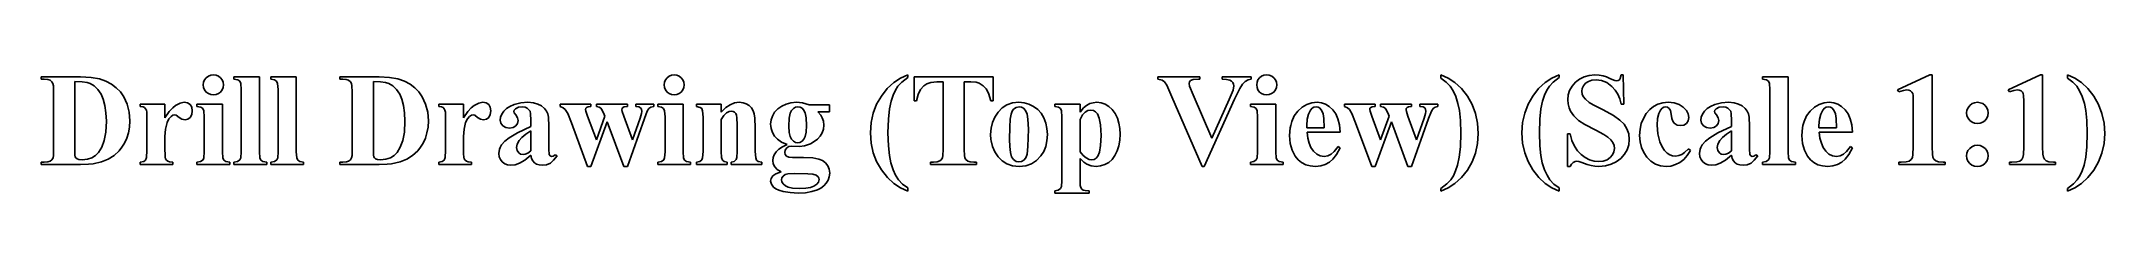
# Model space of a CAD drawing. Extents: x -2.5 to 14, y -2.7 to -1.2.
# Drawn here: x 11.428 to 13.997, y -1.305 to -1.158 of the extents above.
import ezdxf

# ---------------------------------------------------------------- set-up
doc = ezdxf.new("R2010")
doc.units = 0
doc.header["$MEASUREMENT"] = 0
doc.layers.add('BLACK', color=7, linetype='CONTINUOUS')

msp = doc.modelspace()

# ---------------------------------------------------------------- linework, layer by layer
at = {"layer": 'BLACK', "linetype": 'CONTINUOUS'}
for p, q in [((11.4277, -1.1629), (11.4277, -1.1601)), ((11.4277, -1.1601), (11.4767, -1.1601)), ((11.4313, -1.1629), (11.4277, -1.1629)), ((11.4357, -1.1633), (11.4313, -1.1629)), ((11.4387, -1.1645), (11.4357, -1.1633)), ((11.441, -1.1663), (11.4387, -1.1645)), ((11.4422, -1.1683), (11.441, -1.1663)), ((11.4428, -1.1712), (11.4422, -1.1683)), ((11.4431, -1.179), (11.4428, -1.1712)), ((11.4431, -1.2506), (11.4431, -1.179)), ((11.4785, -1.1664), (11.4694, -1.1661)), ((11.4694, -1.1661), (11.4694, -1.2516)), ((11.4767, -1.1601), (11.4897, -1.1608)), ((11.4847, -1.1673), (11.4785, -1.1664)), ((11.4887, -1.1685), (11.4847, -1.1673)), ((11.4937, -1.1715), (11.4887, -1.1685)), ((11.4897, -1.1608), (11.5001, -1.1626)), ((11.4982, -1.1759), (11.4937, -1.1715)), ((11.5022, -1.1819), (11.4982, -1.1759)), ((11.5001, -1.1626), (11.5082, -1.1654)), ((11.5082, -1.1654), (11.5152, -1.1692)), ((11.5152, -1.1692), (11.5211, -1.1737)), ((11.5211, -1.1737), (11.5262, -1.179)), ((11.5262, -1.179), (11.5304, -1.1852)), ((11.6295, -1.1703), (11.6299, -1.167)), ((11.6299, -1.1736), (11.6295, -1.1703)), ((11.6299, -1.167), (11.6311, -1.1641)), ((11.6311, -1.1765), (11.6299, -1.1736)), ((11.6311, -1.1641), (11.6332, -1.1615)), ((11.6332, -1.1791), (11.6311, -1.1765)), ((11.6332, -1.1615), (11.6358, -1.1594)), ((11.6358, -1.1811), (11.6332, -1.1791)), ((11.6358, -1.1594), (11.6387, -1.1582)), ((11.6387, -1.1823), (11.6358, -1.1811)), ((11.6387, -1.1582), (11.642, -1.1578)), ((11.642, -1.1578), (11.6453, -1.1582)), ((11.6453, -1.1582), (11.6482, -1.1594)), ((11.6482, -1.1811), (11.6453, -1.1823)), ((11.6482, -1.1594), (11.6508, -1.1615)), ((11.6508, -1.1791), (11.6482, -1.1811)), ((11.6508, -1.1615), (11.6529, -1.1641)), ((11.6528, -1.1765), (11.6508, -1.1791)), ((11.6541, -1.1736), (11.6528, -1.1765)), ((11.6529, -1.1641), (11.6541, -1.167)), ((11.6541, -1.167), (11.6545, -1.1703)), ((11.6545, -1.1703), (11.6541, -1.1736)), ((11.6676, -1.1629), (11.6676, -1.1601)), ((11.6676, -1.1601), (11.6993, -1.1601)), ((11.6724, -1.1638), (11.6676, -1.1629)), ((11.6748, -1.1655), (11.6724, -1.1638)), ((11.6761, -1.1685), (11.6748, -1.1655)), ((11.6767, -1.1758), (11.6761, -1.1685)), ((11.6767, -1.2538), (11.6767, -1.1758)), ((11.6993, -1.1601), (11.6993, -1.2538)), ((11.7136, -1.1629), (11.7136, -1.1601)), ((11.7136, -1.1601), (11.7452, -1.1601)), ((11.7183, -1.1638), (11.7136, -1.1629)), ((11.7207, -1.1655), (11.7183, -1.1638)), ((11.722, -1.1685), (11.7207, -1.1655)), ((11.7226, -1.1758), (11.722, -1.1685)), ((11.7226, -1.2538), (11.7226, -1.1758)), ((11.7452, -1.1601), (11.7452, -1.2538)), ((11.7995, -1.1629), (11.7995, -1.1601)), ((11.7995, -1.1601), (11.8485, -1.1601)), ((11.8031, -1.1629), (11.7995, -1.1629)), ((11.8074, -1.1633), (11.8031, -1.1629)), ((11.8104, -1.1645), (11.8074, -1.1633)), ((11.8128, -1.1663), (11.8104, -1.1645)), ((11.814, -1.1683), (11.8128, -1.1663)), ((11.8146, -1.1712), (11.814, -1.1683)), ((11.8149, -1.179), (11.8146, -1.1712)), ((11.8149, -1.2506), (11.8149, -1.179)), ((11.8503, -1.1664), (11.8412, -1.1661)), ((11.8412, -1.1661), (11.8412, -1.2516)), ((11.8485, -1.1601), (11.8615, -1.1608)), ((11.8565, -1.1673), (11.8503, -1.1664)), ((11.8605, -1.1685), (11.8565, -1.1673)), ((11.8655, -1.1715), (11.8605, -1.1685)), ((11.8615, -1.1608), (11.8719, -1.1626)), ((11.87, -1.1759), (11.8655, -1.1715)), ((11.874, -1.1819), (11.87, -1.1759)), ((11.8719, -1.1626), (11.88, -1.1654)), ((11.88, -1.1654), (11.887, -1.1692)), ((11.887, -1.1692), (11.8929, -1.1737)), ((11.8929, -1.1737), (11.898, -1.179)), ((11.898, -1.179), (11.9022, -1.1852)), ((12.2033, -1.1703), (12.2037, -1.167)), ((12.2037, -1.1736), (12.2033, -1.1703)), ((12.2037, -1.167), (12.2049, -1.1641)), ((12.2049, -1.1765), (12.2037, -1.1736)), ((12.2049, -1.1641), (12.2069, -1.1615)), ((12.2069, -1.1791), (12.2049, -1.1765)), ((12.2069, -1.1615), (12.2095, -1.1594)), ((12.2095, -1.1811), (12.2069, -1.1791)), ((12.2095, -1.1594), (12.2124, -1.1582)), ((12.2124, -1.1823), (12.2095, -1.1811)), ((12.2124, -1.1582), (12.2157, -1.1578)), ((12.2157, -1.1578), (12.219, -1.1582)), ((12.219, -1.1582), (12.2219, -1.1594)), ((12.2219, -1.1811), (12.219, -1.1823)), ((12.2219, -1.1594), (12.2246, -1.1615)), ((12.2245, -1.1791), (12.2219, -1.1811)), ((12.2266, -1.1765), (12.2245, -1.1791)), ((12.2246, -1.1615), (12.2266, -1.1641)), ((12.2266, -1.1641), (12.2278, -1.167)), ((12.2278, -1.1736), (12.2266, -1.1765)), ((12.2278, -1.167), (12.2282, -1.1703)), ((12.2282, -1.1703), (12.2278, -1.1736)), ((12.4738, -1.1841), (12.4811, -1.1747)), ((12.4811, -1.1747), (12.4891, -1.1673)), ((12.4912, -1.1768), (12.4883, -1.183)), ((12.4891, -1.1673), (12.4976, -1.1617)), ((12.4944, -1.1718), (12.4912, -1.1768)), ((12.4991, -1.1668), (12.4944, -1.1718)), ((12.4976, -1.1617), (12.5068, -1.1578)), ((12.5068, -1.161), (12.4991, -1.1668)), ((12.5068, -1.1578), (12.5068, -1.161)), ((12.5147, -1.1901), (12.5147, -1.1601)), ((12.5147, -1.1601), (12.613, -1.1601)), ((12.5227, -1.1761), (12.5197, -1.1823)), ((12.5266, -1.1713), (12.5227, -1.1761)), ((12.5303, -1.1688), (12.5266, -1.1713)), ((12.5354, -1.1672), (12.5303, -1.1688)), ((12.5427, -1.1666), (12.5354, -1.1672)), ((12.5506, -1.1666), (12.5427, -1.1666)), ((12.5506, -1.2506), (12.5506, -1.1666)), ((12.585, -1.1666), (12.5768, -1.1666)), ((12.5768, -1.1666), (12.5768, -1.2506)), ((12.592, -1.167), (12.585, -1.1666)), ((12.5957, -1.168), (12.592, -1.167)), ((12.6006, -1.1712), (12.5957, -1.168)), ((12.6043, -1.1752), (12.6006, -1.1712)), ((12.6071, -1.1806), (12.6043, -1.1752)), ((12.6101, -1.1901), (12.6071, -1.1806)), ((12.613, -1.1601), (12.613, -1.1901)), ((12.8179, -1.1629), (12.8179, -1.1601)), ((12.8179, -1.1601), (12.8703, -1.1601)), ((12.8236, -1.1642), (12.8179, -1.1629)), ((12.8265, -1.1664), (12.8236, -1.1642)), ((12.8291, -1.1707), (12.8265, -1.1664)), ((12.8356, -1.1849), (12.8291, -1.1707)), ((12.8575, -1.1662), (12.857, -1.1683)), ((12.857, -1.1683), (12.8576, -1.1718)), ((12.8588, -1.1647), (12.8575, -1.1662)), ((12.8576, -1.1718), (12.862, -1.1824)), ((12.862, -1.1634), (12.8588, -1.1647)), ((12.8685, -1.1629), (12.862, -1.1634)), ((12.8703, -1.1629), (12.8685, -1.1629)), ((12.8703, -1.1601), (12.8703, -1.1629)), ((12.8983, -1.1629), (12.8983, -1.1601)), ((12.8983, -1.1601), (12.9342, -1.1601)), ((12.9037, -1.1633), (12.8983, -1.1629)), ((12.9075, -1.1643), (12.9037, -1.1633)), ((12.9069, -1.1884), (12.9117, -1.1766)), ((12.9097, -1.1655), (12.9075, -1.1643)), ((12.9113, -1.1671), (12.9097, -1.1655)), ((12.9123, -1.1691), (12.9113, -1.1671)), ((12.9117, -1.1766), (12.9126, -1.1714)), ((12.9126, -1.1714), (12.9123, -1.1691)), ((12.92, -1.1747), (12.9135, -1.1882)), ((12.9236, -1.1692), (12.92, -1.1747)), ((12.9269, -1.166), (12.9236, -1.1692)), ((12.9305, -1.164), (12.9269, -1.166)), ((12.9342, -1.1629), (12.9305, -1.164)), ((12.9342, -1.1601), (12.9342, -1.1629)), ((12.9411, -1.1703), (12.9415, -1.167)), ((12.9415, -1.1736), (12.9411, -1.1703)), ((12.9415, -1.167), (12.9427, -1.1641)), ((12.9427, -1.1765), (12.9415, -1.1736)), ((12.9427, -1.1641), (12.9447, -1.1615)), ((12.9447, -1.1791), (12.9427, -1.1765)), ((12.9447, -1.1615), (12.9473, -1.1594)), ((12.9473, -1.1811), (12.9447, -1.1791)), ((12.9473, -1.1594), (12.9502, -1.1582)), ((12.9502, -1.1823), (12.9473, -1.1811)), ((12.9502, -1.1582), (12.9535, -1.1578)), ((12.9535, -1.1578), (12.9568, -1.1582)), ((12.9568, -1.1582), (12.9598, -1.1594)), ((12.9597, -1.1811), (12.9568, -1.1823)), ((12.9623, -1.1791), (12.9597, -1.1811)), ((12.9598, -1.1594), (12.9624, -1.1615)), ((12.9644, -1.1765), (12.9623, -1.1791)), ((12.9624, -1.1615), (12.9644, -1.1641)), ((12.9644, -1.1641), (12.9656, -1.167)), ((12.9656, -1.1736), (12.9644, -1.1765)), ((12.9656, -1.167), (12.966, -1.1703)), ((12.966, -1.1703), (12.9656, -1.1736)), ((13.1704, -1.1619), (13.1704, -1.1578)), ((13.1704, -1.1578), (13.1795, -1.1618)), ((13.1772, -1.1667), (13.1704, -1.1619)), ((13.1821, -1.1719), (13.1772, -1.1667)), ((13.1795, -1.1618), (13.188, -1.1674)), ((13.1857, -1.1776), (13.1821, -1.1719)), ((13.1889, -1.1846), (13.1857, -1.1776)), ((13.188, -1.1674), (13.196, -1.1749)), ((13.196, -1.1749), (13.2034, -1.1844)), ((13.2848, -1.1841), (13.2922, -1.1747)), ((13.2922, -1.1747), (13.3001, -1.1673)), ((13.3022, -1.1768), (13.2994, -1.183)), ((13.3001, -1.1673), (13.3087, -1.1617)), ((13.3055, -1.1718), (13.3022, -1.1768)), ((13.3102, -1.1668), (13.3055, -1.1718)), ((13.3087, -1.1617), (13.3178, -1.1578)), ((13.3178, -1.161), (13.3102, -1.1668)), ((13.3178, -1.1578), (13.3178, -1.161)), ((13.329, -1.1827), (13.3308, -1.177)), ((13.3308, -1.177), (13.3338, -1.1718)), ((13.3338, -1.1718), (13.338, -1.1669)), ((13.338, -1.1669), (13.3431, -1.163)), ((13.3431, -1.163), (13.3487, -1.1601)), ((13.3464, -1.1746), (13.3459, -1.1782)), ((13.3459, -1.1782), (13.3463, -1.1816)), ((13.3463, -1.1816), (13.3475, -1.1846)), ((13.3479, -1.1713), (13.3464, -1.1746)), ((13.3506, -1.1682), (13.3479, -1.1713)), ((13.3487, -1.1601), (13.3551, -1.1584)), ((13.3541, -1.1658), (13.3506, -1.1682)), ((13.3584, -1.1643), (13.3541, -1.1658)), ((13.3551, -1.1584), (13.3622, -1.1578)), ((13.3637, -1.1638), (13.3584, -1.1643)), ((13.3622, -1.1578), (13.3675, -1.1581)), ((13.3705, -1.1647), (13.3637, -1.1638)), ((13.3675, -1.1581), (13.3726, -1.1591)), ((13.377, -1.1674), (13.3705, -1.1647)), ((13.3726, -1.1591), (13.3765, -1.1603)), ((13.3765, -1.1603), (13.3818, -1.1626)), ((13.3835, -1.1722), (13.377, -1.1674)), ((13.3818, -1.1626), (13.3869, -1.1647)), ((13.3876, -1.1766), (13.3835, -1.1722)), ((13.3869, -1.1647), (13.3894, -1.1652)), ((13.3909, -1.1817), (13.3876, -1.1766)), ((13.3894, -1.1652), (13.3913, -1.1648)), ((13.3933, -1.1875), (13.3909, -1.1817)), ((13.3913, -1.1648), (13.3927, -1.1639)), ((13.3927, -1.1639), (13.3937, -1.1621)), ((13.3937, -1.1621), (13.395, -1.1578)), ((13.395, -1.1578), (13.3974, -1.1578)), ((13.3974, -1.1578), (13.3983, -1.1943)), ((13.5711, -1.1629), (13.5711, -1.1601)), ((13.5711, -1.1601), (13.6027, -1.1601)), ((13.5759, -1.1638), (13.5711, -1.1629)), ((13.5783, -1.1655), (13.5759, -1.1638)), ((13.5796, -1.1685), (13.5783, -1.1655)), ((13.5802, -1.1758), (13.5796, -1.1685)), ((13.5802, -1.2538), (13.5802, -1.1758)), ((13.6027, -1.1601), (13.6027, -1.2538)), ((13.7392, -1.1763), (13.7794, -1.1578)), ((13.7406, -1.179), (13.7392, -1.1763)), ((13.7464, -1.177), (13.7406, -1.179)), ((13.7506, -1.1764), (13.7464, -1.177)), ((13.7531, -1.1768), (13.7506, -1.1764)), ((13.7552, -1.1778), (13.7531, -1.1768)), ((13.7569, -1.1793), (13.7552, -1.1778)), ((13.7579, -1.181), (13.7569, -1.1793)), ((13.7584, -1.1836), (13.7579, -1.181)), ((13.7794, -1.1578), (13.7821, -1.1578)), ((13.7821, -1.1578), (13.7821, -1.2473)), ((13.8768, -1.1763), (13.9171, -1.1578)), ((13.8783, -1.179), (13.8768, -1.1763)), ((13.884, -1.177), (13.8783, -1.179)), ((13.8883, -1.1764), (13.884, -1.177)), ((13.8907, -1.1768), (13.8883, -1.1764)), ((13.8928, -1.1778), (13.8907, -1.1768)), ((13.8945, -1.1793), (13.8928, -1.1778)), ((13.8955, -1.181), (13.8945, -1.1793)), ((13.896, -1.1836), (13.8955, -1.181)), ((13.9171, -1.1578), (13.9197, -1.1578)), ((13.9197, -1.1578), (13.9197, -1.2473)), ((13.9506, -1.1619), (13.9506, -1.1578)), ((13.9506, -1.1578), (13.9597, -1.1618)), ((13.9574, -1.1667), (13.9506, -1.1619)), ((13.9623, -1.1719), (13.9574, -1.1667)), ((13.9597, -1.1618), (13.9682, -1.1674)), ((13.9658, -1.1776), (13.9623, -1.1719)), ((13.9691, -1.1846), (13.9658, -1.1776)), ((13.9682, -1.1674), (13.9761, -1.1749)), ((13.9761, -1.1749), (13.9835, -1.1844)), ((11.5049, -1.1882), (11.5022, -1.1819)), ((11.507, -1.1958), (11.5049, -1.1882)), ((11.5083, -1.2049), (11.507, -1.1958)), ((11.5088, -1.2156), (11.5083, -1.2049)), ((11.5304, -1.1852), (11.5345, -1.1943)), ((11.5345, -1.1943), (11.5371, -1.2042)), ((11.5371, -1.2042), (11.5379, -1.2151)), ((11.5509, -1.197), (11.5509, -1.1943)), ((11.5509, -1.1943), (11.5817, -1.1943)), ((11.5545, -1.1977), (11.5509, -1.197)), ((11.5563, -1.1985), (11.5545, -1.1977)), ((11.5576, -1.1999), (11.5563, -1.1985)), ((11.5587, -1.2019), (11.5576, -1.1999)), ((11.5591, -1.2043), (11.5587, -1.2019)), ((11.5593, -1.2104), (11.5591, -1.2043)), ((11.5817, -1.1943), (11.5817, -1.2112)), ((11.5817, -1.2112), (11.5871, -1.2035)), ((11.5871, -1.2035), (11.5914, -1.1986)), ((11.5914, -1.1986), (11.5949, -1.1957)), ((11.5949, -1.1957), (11.6006, -1.1928)), ((11.6006, -1.1928), (11.6058, -1.1919)), ((11.6058, -1.1919), (11.6099, -1.1927)), ((11.6099, -1.1927), (11.613, -1.1947)), ((11.613, -1.1947), (11.615, -1.1979)), ((11.615, -1.2073), (11.6131, -1.2107)), ((11.615, -1.1979), (11.6157, -1.2024)), ((11.6157, -1.2024), (11.615, -1.2073)), ((11.6216, -1.197), (11.6216, -1.1943)), ((11.6216, -1.1943), (11.6533, -1.1943)), ((11.6264, -1.1979), (11.6216, -1.197)), ((11.6288, -1.1996), (11.6264, -1.1979)), ((11.6301, -1.2026), (11.6288, -1.1996)), ((11.6307, -1.2099), (11.6301, -1.2026)), ((11.642, -1.1827), (11.6387, -1.1823)), ((11.6453, -1.1823), (11.642, -1.1827)), ((11.6533, -1.1943), (11.6533, -1.2538)), ((11.8767, -1.1882), (11.874, -1.1819)), ((11.8788, -1.1958), (11.8767, -1.1882)), ((11.8801, -1.2049), (11.8788, -1.1958)), ((11.8806, -1.2156), (11.8801, -1.2049)), ((11.9022, -1.1852), (11.9063, -1.1943)), ((11.9063, -1.1943), (11.9089, -1.2042)), ((11.9089, -1.2042), (11.9097, -1.2151)), ((11.9227, -1.197), (11.9227, -1.1943)), ((11.9227, -1.1943), (11.9535, -1.1943)), ((11.9262, -1.1977), (11.9227, -1.197)), ((11.9281, -1.1985), (11.9262, -1.1977)), ((11.9294, -1.1999), (11.9281, -1.1985)), ((11.9304, -1.2019), (11.9294, -1.1999)), ((11.9309, -1.2043), (11.9304, -1.2019)), ((11.9311, -1.2104), (11.9309, -1.2043)), ((11.9535, -1.1943), (11.9535, -1.2112)), ((11.9535, -1.2112), (11.9589, -1.2035)), ((11.9589, -1.2035), (11.9632, -1.1986)), ((11.9632, -1.1986), (11.9667, -1.1957)), ((11.9667, -1.1957), (11.9724, -1.1928)), ((11.9724, -1.1928), (11.9776, -1.1919)), ((11.9776, -1.1919), (11.9817, -1.1927)), ((11.9817, -1.1927), (11.9848, -1.1947)), ((11.9848, -1.1947), (11.9868, -1.1979)), ((11.9868, -1.2073), (11.9849, -1.2107)), ((11.9868, -1.1979), (11.9875, -1.2024)), ((11.9875, -1.2024), (11.9868, -1.2073)), ((11.9995, -1.2103), (12.001, -1.2066)), ((12.001, -1.2066), (12.0036, -1.2029)), ((12.0036, -1.2029), (12.0069, -1.1997)), ((12.0069, -1.1997), (12.0111, -1.197)), ((12.0111, -1.197), (12.0164, -1.1948)), ((12.0167, -1.2016), (12.0163, -1.2033)), ((12.0163, -1.2033), (12.0167, -1.2051)), ((12.0164, -1.1948), (12.0248, -1.1927)), ((12.0184, -1.1999), (12.0167, -1.2016)), ((12.0167, -1.2051), (12.0185, -1.2076)), ((12.0221, -1.1981), (12.0184, -1.1999)), ((12.027, -1.1975), (12.0221, -1.1981)), ((12.0248, -1.1927), (12.0335, -1.1919)), ((12.0301, -1.1979), (12.027, -1.1975)), ((12.0328, -1.1992), (12.0301, -1.1979)), ((12.035, -1.2011), (12.0328, -1.1992)), ((12.0335, -1.1919), (12.0406, -1.1925)), ((12.0363, -1.2031), (12.035, -1.2011)), ((12.0369, -1.2062), (12.0363, -1.2031)), ((12.0372, -1.2142), (12.0369, -1.2062)), ((12.0406, -1.1925), (12.0461, -1.1941)), ((12.0461, -1.1941), (12.0505, -1.1964)), ((12.0505, -1.1964), (12.0544, -1.1997)), ((12.0544, -1.1997), (12.057, -1.2029)), ((12.057, -1.2029), (12.0586, -1.2062)), ((12.0586, -1.2062), (12.0594, -1.2106)), ((12.074, -1.197), (12.074, -1.1943)), ((12.074, -1.1943), (12.1121, -1.1943)), ((12.0777, -1.1986), (12.074, -1.197)), ((12.0802, -1.2008), (12.0777, -1.1986)), ((12.0832, -1.2059), (12.0802, -1.2008)), ((12.0878, -1.2173), (12.0832, -1.2059)), ((12.1057, -1.1994), (12.1053, -1.2008)), ((12.1053, -1.2008), (12.1057, -1.2028)), ((12.1068, -1.1982), (12.1057, -1.1994)), ((12.1057, -1.2028), (12.1079, -1.2092)), ((12.1086, -1.1974), (12.1068, -1.1982)), ((12.1121, -1.197), (12.1086, -1.1974)), ((12.1121, -1.1943), (12.1121, -1.197)), ((12.119, -1.197), (12.119, -1.1943)), ((12.119, -1.1943), (12.1576, -1.1943)), ((12.1224, -1.198), (12.119, -1.197)), ((12.1246, -1.1993), (12.1224, -1.198)), ((12.1263, -1.2016), (12.1246, -1.1993)), ((12.1288, -1.2071), (12.1263, -1.2016)), ((12.1296, -1.2092), (12.1288, -1.2071)), ((12.151, -1.1995), (12.1507, -1.2012)), ((12.1507, -1.2012), (12.1511, -1.2035)), ((12.1519, -1.1983), (12.151, -1.1995)), ((12.1511, -1.2035), (12.153, -1.2092)), ((12.1535, -1.1976), (12.1519, -1.1983)), ((12.1576, -1.197), (12.1535, -1.1976)), ((12.1576, -1.1943), (12.1576, -1.197)), ((12.1679, -1.197), (12.1679, -1.1943)), ((12.1679, -1.1943), (12.1903, -1.1943)), ((12.1719, -1.1977), (12.1679, -1.197)), ((12.1739, -1.1988), (12.1719, -1.1977)), ((12.1733, -1.2115), (12.175, -1.206)), ((12.175, -1.2006), (12.1739, -1.1988)), ((12.1754, -1.2035), (12.175, -1.2006)), ((12.175, -1.206), (12.1754, -1.2035)), ((12.1823, -1.2029), (12.1788, -1.212)), ((12.1844, -1.1997), (12.1823, -1.2029)), ((12.1869, -1.198), (12.1844, -1.1997)), ((12.1903, -1.197), (12.1869, -1.198)), ((12.1903, -1.1943), (12.1903, -1.197)), ((12.1954, -1.197), (12.1954, -1.1943)), ((12.1954, -1.1943), (12.227, -1.1943)), ((12.2001, -1.1979), (12.1954, -1.197)), ((12.2025, -1.1996), (12.2001, -1.1979)), ((12.2038, -1.2026), (12.2025, -1.1996)), ((12.2044, -1.2099), (12.2038, -1.2026)), ((12.2157, -1.1827), (12.2124, -1.1823)), ((12.219, -1.1823), (12.2157, -1.1827)), ((12.227, -1.1943), (12.227, -1.2538)), ((12.2435, -1.197), (12.2435, -1.1943)), ((12.2435, -1.1943), (12.2743, -1.1943)), ((12.248, -1.1982), (12.2435, -1.197)), ((12.2501, -1.1998), (12.248, -1.1982)), ((12.2512, -1.2027), (12.2501, -1.1998)), ((12.2517, -1.2104), (12.2512, -1.2027)), ((12.2743, -1.1943), (12.2743, -1.2044)), ((12.2743, -1.2044), (12.2802, -1.1985)), ((12.281, -1.2052), (12.2777, -1.2083)), ((12.2802, -1.1985), (12.2854, -1.1949)), ((12.2841, -1.2035), (12.281, -1.2052)), ((12.2872, -1.203), (12.2841, -1.2035)), ((12.2854, -1.1949), (12.2909, -1.1927)), ((12.2892, -1.2034), (12.2872, -1.203)), ((12.291, -1.2044), (12.2892, -1.2034)), ((12.2909, -1.1927), (12.2969, -1.1919)), ((12.2925, -1.2059), (12.291, -1.2044)), ((12.2935, -1.2081), (12.2925, -1.2059)), ((12.2969, -1.1919), (12.3016, -1.1924)), ((12.3016, -1.1924), (12.3056, -1.1938)), ((12.3056, -1.1938), (12.309, -1.196)), ((12.309, -1.196), (12.3119, -1.199)), ((12.3119, -1.199), (12.3141, -1.2024)), ((12.3141, -1.2024), (12.3155, -1.2062)), ((12.3155, -1.2062), (12.3164, -1.2118)), ((12.3382, -1.209), (12.3409, -1.2044)), ((12.3409, -1.2044), (12.345, -1.2001)), ((12.345, -1.2001), (12.3497, -1.1966)), ((12.3497, -1.1966), (12.3551, -1.1941)), ((12.3551, -1.1941), (12.3612, -1.1925)), ((12.3603, -1.2055), (12.3591, -1.2116)), ((12.3618, -1.2022), (12.3603, -1.2055)), ((12.3612, -1.1925), (12.3682, -1.1919)), ((12.3643, -1.1995), (12.3618, -1.2022)), ((12.3669, -1.198), (12.3643, -1.1995)), ((12.3698, -1.1975), (12.3669, -1.198)), ((12.3682, -1.1919), (12.3757, -1.1927)), ((12.3727, -1.1979), (12.3698, -1.1975)), ((12.3751, -1.1992), (12.3727, -1.1979)), ((12.377, -1.2013), (12.3751, -1.1992)), ((12.3757, -1.1927), (12.3837, -1.1952)), ((12.3788, -1.205), (12.377, -1.2013)), ((12.3801, -1.2112), (12.3788, -1.205)), ((12.3837, -1.1952), (12.4091, -1.1952)), ((12.4091, -1.2039), (12.3947, -1.2039)), ((12.3947, -1.2039), (12.3982, -1.2079)), ((12.4091, -1.1952), (12.4091, -1.2039)), ((12.4612, -1.217), (12.4637, -1.2053)), ((12.4637, -1.2053), (12.4679, -1.1944)), ((12.4679, -1.1944), (12.4738, -1.1841)), ((12.4839, -1.2), (12.4825, -1.2129)), ((12.4859, -1.1905), (12.4839, -1.2)), ((12.4883, -1.183), (12.4859, -1.1905)), ((12.5177, -1.1901), (12.5147, -1.1901)), ((12.5197, -1.1823), (12.5177, -1.1901)), ((12.613, -1.1901), (12.6101, -1.1901)), ((12.6151, -1.2103), (12.6192, -1.204)), ((12.6192, -1.204), (12.6243, -1.1987)), ((12.6243, -1.1987), (12.6302, -1.195)), ((12.6302, -1.195), (12.637, -1.1927)), ((12.6353, -1.2068), (12.6343, -1.2129)), ((12.6367, -1.2029), (12.6353, -1.2068)), ((12.6382, -1.2006), (12.6367, -1.2029)), ((12.637, -1.1927), (12.6449, -1.1919)), ((12.6415, -1.1983), (12.6382, -1.2006)), ((12.6453, -1.1975), (12.6415, -1.1983)), ((12.6449, -1.1919), (12.6514, -1.1925)), ((12.6484, -1.1979), (12.6453, -1.1975)), ((12.6507, -1.1992), (12.6484, -1.1979)), ((12.6533, -1.2021), (12.6507, -1.1992)), ((12.6514, -1.1925), (12.6574, -1.1942)), ((12.6553, -1.2067), (12.6533, -1.2021)), ((12.6563, -1.2129), (12.6553, -1.2067)), ((12.6574, -1.1942), (12.6633, -1.197)), ((12.6633, -1.197), (12.6684, -1.2009)), ((12.6684, -1.2009), (12.6727, -1.2056)), ((12.6727, -1.2056), (12.6761, -1.2114)), ((12.6896, -1.197), (12.6896, -1.1943)), ((12.6896, -1.1943), (12.7212, -1.1943)), ((12.6943, -1.1979), (12.6896, -1.197)), ((12.6967, -1.1996), (12.6943, -1.1979)), ((12.698, -1.2026), (12.6967, -1.1996)), ((12.6986, -1.2099), (12.698, -1.2026)), ((12.7212, -1.1943), (12.7212, -1.2042)), ((12.7212, -1.2042), (12.7254, -1.199)), ((12.7276, -1.2042), (12.7243, -1.2077)), ((12.7254, -1.199), (12.7293, -1.1958)), ((12.731, -1.2023), (12.7276, -1.2042)), ((12.7293, -1.1958), (12.7333, -1.1936)), ((12.7346, -1.2016), (12.731, -1.2023)), ((12.7333, -1.1936), (12.7376, -1.1924)), ((12.7378, -1.2022), (12.7346, -1.2016)), ((12.7376, -1.1924), (12.7421, -1.1919)), ((12.7405, -1.2037), (12.7378, -1.2022)), ((12.7428, -1.2064), (12.7405, -1.2037)), ((12.7421, -1.1919), (12.7475, -1.1925)), ((12.7451, -1.2115), (12.7428, -1.2064)), ((12.7475, -1.1925), (12.7525, -1.1943)), ((12.7525, -1.1943), (12.7572, -1.1972)), ((12.7572, -1.1972), (12.7613, -1.201)), ((12.7613, -1.201), (12.7648, -1.2058)), ((12.7648, -1.2058), (12.7676, -1.2116)), ((12.8731, -1.2718), (12.8356, -1.1849)), ((12.862, -1.1824), (12.8853, -1.2368)), ((12.9135, -1.1882), (12.8758, -1.2718)), ((12.8853, -1.2368), (12.9069, -1.1884)), ((12.9332, -1.197), (12.9332, -1.1943)), ((12.9332, -1.1943), (12.9648, -1.1943)), ((12.9379, -1.1979), (12.9332, -1.197)), ((12.9403, -1.1996), (12.9379, -1.1979)), ((12.9416, -1.2026), (12.9403, -1.1996)), ((12.9422, -1.2099), (12.9416, -1.2026)), ((12.9535, -1.1827), (12.9502, -1.1823)), ((12.9568, -1.1823), (12.9535, -1.1827)), ((12.9648, -1.1943), (12.9648, -1.2538)), ((12.9879, -1.2089), (12.9923, -1.2031)), ((12.9923, -1.2031), (12.9978, -1.1981)), ((12.9978, -1.1981), (13.0035, -1.1947)), ((13.0035, -1.1947), (13.0096, -1.1926)), ((13.0056, -1.2065), (13.004, -1.2129)), ((13.0081, -1.2016), (13.0056, -1.2065)), ((13.0101, -1.1992), (13.0081, -1.2016)), ((13.0096, -1.1926), (13.0162, -1.1919)), ((13.0124, -1.1979), (13.0101, -1.1992)), ((13.015, -1.1975), (13.0124, -1.1979)), ((13.0176, -1.1979), (13.015, -1.1975)), ((13.0162, -1.1919), (13.0217, -1.1925)), ((13.0195, -1.1989), (13.0176, -1.1979)), ((13.022, -1.2019), (13.0195, -1.1989)), ((13.0217, -1.1925), (13.0268, -1.1942)), ((13.0239, -1.2062), (13.022, -1.2019)), ((13.0249, -1.212), (13.0239, -1.2062)), ((13.0268, -1.1942), (13.0315, -1.1971)), ((13.0315, -1.1971), (13.0361, -1.2014)), ((13.0361, -1.2014), (13.0396, -1.2063)), ((13.0396, -1.2063), (13.0423, -1.2124)), ((13.0505, -1.197), (13.0505, -1.1943)), ((13.0505, -1.1943), (13.0885, -1.1943)), ((13.0541, -1.1986), (13.0505, -1.197)), ((13.0566, -1.2008), (13.0541, -1.1986)), ((13.0596, -1.2059), (13.0566, -1.2008)), ((13.0643, -1.2173), (13.0596, -1.2059)), ((13.0821, -1.1994), (13.0818, -1.2008)), ((13.0818, -1.2008), (13.0822, -1.2028)), ((13.0832, -1.1982), (13.0821, -1.1994)), ((13.0822, -1.2028), (13.0843, -1.2092)), ((13.085, -1.1974), (13.0832, -1.1982)), ((13.0885, -1.197), (13.085, -1.1974)), ((13.0885, -1.1943), (13.0885, -1.197)), ((13.0954, -1.197), (13.0954, -1.1943)), ((13.0954, -1.1943), (13.134, -1.1943)), ((13.0989, -1.198), (13.0954, -1.197)), ((13.101, -1.1993), (13.0989, -1.198)), ((13.1027, -1.2016), (13.101, -1.1993)), ((13.1052, -1.2071), (13.1027, -1.2016)), ((13.106, -1.2092), (13.1052, -1.2071)), ((13.1274, -1.1995), (13.1271, -1.2012)), ((13.1271, -1.2012), (13.1275, -1.2035)), ((13.1283, -1.1983), (13.1274, -1.1995)), ((13.1275, -1.2035), (13.1294, -1.2092)), ((13.13, -1.1976), (13.1283, -1.1983)), ((13.134, -1.197), (13.13, -1.1976)), ((13.134, -1.1943), (13.134, -1.197)), ((13.1444, -1.197), (13.1444, -1.1943)), ((13.1444, -1.1943), (13.1667, -1.1943)), ((13.1484, -1.1977), (13.1444, -1.197)), ((13.1503, -1.1988), (13.1484, -1.1977)), ((13.1498, -1.2115), (13.1515, -1.206)), ((13.1514, -1.2006), (13.1503, -1.1988)), ((13.1519, -1.2035), (13.1514, -1.2006)), ((13.1515, -1.206), (13.1519, -1.2035)), ((13.1588, -1.2029), (13.1552, -1.212)), ((13.1608, -1.1997), (13.1588, -1.2029)), ((13.1633, -1.198), (13.1608, -1.1997)), ((13.1667, -1.197), (13.1633, -1.198)), ((13.1667, -1.1943), (13.1667, -1.197)), ((13.1917, -1.1933), (13.1889, -1.1846)), ((13.1935, -1.2022), (13.1917, -1.1933)), ((13.1947, -1.2144), (13.1935, -1.2022)), ((13.2034, -1.1844), (13.2092, -1.1948)), ((13.2092, -1.1948), (13.2134, -1.2059)), ((13.2134, -1.2059), (13.216, -1.2178)), ((13.2722, -1.217), (13.2748, -1.2053)), ((13.2748, -1.2053), (13.279, -1.1944)), ((13.279, -1.1944), (13.2848, -1.1841)), ((13.295, -1.2), (13.2936, -1.2129)), ((13.2969, -1.1905), (13.295, -1.2)), ((13.2994, -1.183), (13.2969, -1.1905)), ((13.3284, -1.189), (13.329, -1.1827)), ((13.3288, -1.194), (13.3284, -1.189)), ((13.33, -1.1986), (13.3288, -1.194)), ((13.3319, -1.2029), (13.33, -1.1986)), ((13.3361, -1.2089), (13.3319, -1.2029)), ((13.3475, -1.1846), (13.3504, -1.1882)), ((13.3504, -1.1882), (13.355, -1.1921)), ((13.355, -1.1921), (13.3601, -1.1951)), ((13.3601, -1.1951), (13.3726, -1.2014)), ((13.3726, -1.2014), (13.3852, -1.2083)), ((13.395, -1.1943), (13.3933, -1.1875)), ((13.3983, -1.1943), (13.395, -1.1943)), ((13.4226, -1.2121), (13.4262, -1.206)), ((13.4262, -1.206), (13.4305, -1.2009)), ((13.4305, -1.2009), (13.4353, -1.197)), ((13.4353, -1.197), (13.4407, -1.1942)), ((13.4418, -1.206), (13.4403, -1.2121)), ((13.4407, -1.1942), (13.4467, -1.1925)), ((13.4439, -1.2016), (13.4418, -1.206)), ((13.446, -1.1992), (13.4439, -1.2016)), ((13.4482, -1.1979), (13.446, -1.1992)), ((13.4467, -1.1925), (13.4535, -1.1919)), ((13.4505, -1.1975), (13.4482, -1.1979)), ((13.4528, -1.198), (13.4505, -1.1975)), ((13.4549, -1.1995), (13.4528, -1.198)), ((13.4535, -1.1919), (13.4611, -1.1927)), ((13.4563, -1.202), (13.4549, -1.1995)), ((13.4572, -1.2066), (13.4563, -1.202)), ((13.4581, -1.212), (13.4572, -1.2066)), ((13.4611, -1.1927), (13.4672, -1.1947)), ((13.4672, -1.1947), (13.4721, -1.1978)), ((13.4721, -1.1978), (13.4761, -1.2021)), ((13.4761, -1.2021), (13.4783, -1.2064)), ((13.4783, -1.2064), (13.479, -1.211)), ((13.4945, -1.2103), (13.496, -1.2066)), ((13.496, -1.2066), (13.4986, -1.2029)), ((13.4986, -1.2029), (13.5019, -1.1997)), ((13.5019, -1.1997), (13.5061, -1.197)), ((13.5061, -1.197), (13.5114, -1.1948)), ((13.5117, -1.2016), (13.5113, -1.2033)), ((13.5113, -1.2033), (13.5117, -1.2051)), ((13.5114, -1.1948), (13.5198, -1.1927)), ((13.5133, -1.1999), (13.5117, -1.2016)), ((13.5117, -1.2051), (13.5135, -1.2076)), ((13.5171, -1.1981), (13.5133, -1.1999)), ((13.522, -1.1975), (13.5171, -1.1981)), ((13.5198, -1.1927), (13.5285, -1.1919)), ((13.5251, -1.1979), (13.522, -1.1975)), ((13.5278, -1.1992), (13.5251, -1.1979)), ((13.53, -1.2011), (13.5278, -1.1992)), ((13.5285, -1.1919), (13.5355, -1.1925)), ((13.5313, -1.2031), (13.53, -1.2011)), ((13.5319, -1.2062), (13.5313, -1.2031)), ((13.5322, -1.2142), (13.5319, -1.2062)), ((13.5355, -1.1925), (13.5411, -1.1941)), ((13.5411, -1.1941), (13.5455, -1.1964)), ((13.5455, -1.1964), (13.5494, -1.1997)), ((13.5494, -1.1997), (13.552, -1.2029)), ((13.552, -1.2029), (13.5536, -1.2062)), ((13.5536, -1.2062), (13.5544, -1.2106)), ((13.6258, -1.2089), (13.6302, -1.2031)), ((13.6302, -1.2031), (13.6356, -1.1981)), ((13.6356, -1.1981), (13.6414, -1.1947)), ((13.6414, -1.1947), (13.6475, -1.1926)), ((13.6435, -1.2065), (13.6418, -1.2129)), ((13.646, -1.2016), (13.6435, -1.2065)), ((13.648, -1.1992), (13.646, -1.2016)), ((13.6475, -1.1926), (13.6541, -1.1919)), ((13.6503, -1.1979), (13.648, -1.1992)), ((13.6529, -1.1975), (13.6503, -1.1979)), ((13.6555, -1.1979), (13.6529, -1.1975)), ((13.6541, -1.1919), (13.6596, -1.1925)), ((13.6574, -1.1989), (13.6555, -1.1979)), ((13.6599, -1.2019), (13.6574, -1.1989)), ((13.6596, -1.1925), (13.6646, -1.1942)), ((13.6618, -1.2062), (13.6599, -1.2019)), ((13.6627, -1.212), (13.6618, -1.2062)), ((13.6646, -1.1942), (13.6694, -1.1971)), ((13.6694, -1.1971), (13.674, -1.2014)), ((13.674, -1.2014), (13.6775, -1.2063)), ((13.6775, -1.2063), (13.6802, -1.2124)), ((13.7586, -1.1906), (13.7584, -1.1836)), ((13.7586, -1.2473), (13.7586, -1.1906)), ((13.8251, -1.2051), (13.8255, -1.2016)), ((13.8255, -1.2086), (13.8251, -1.2051)), ((13.8255, -1.2016), (13.8268, -1.1986)), ((13.8268, -1.1986), (13.829, -1.1958)), ((13.829, -1.1958), (13.8318, -1.1936)), ((13.8318, -1.1936), (13.8349, -1.1924)), ((13.8349, -1.1924), (13.8385, -1.1919)), ((13.8385, -1.1919), (13.842, -1.1924)), ((13.842, -1.1924), (13.8452, -1.1936)), ((13.8452, -1.1936), (13.848, -1.1958)), ((13.848, -1.1958), (13.8501, -1.1986)), ((13.8501, -1.1986), (13.8514, -1.2016)), ((13.8514, -1.2016), (13.8519, -1.2051)), ((13.8519, -1.2051), (13.8514, -1.2086)), ((13.8963, -1.1906), (13.896, -1.1836)), ((13.8963, -1.2473), (13.8963, -1.1906)), ((13.9718, -1.1933), (13.9691, -1.1846)), ((13.9736, -1.2022), (13.9718, -1.1933)), ((13.9749, -1.2144), (13.9736, -1.2022)), ((13.9835, -1.1844), (13.9894, -1.1948)), ((13.9894, -1.1948), (13.9936, -1.2059)), ((13.9936, -1.2059), (13.9962, -1.2178)), ((11.5061, -1.2397), (11.5081, -1.2291)), ((11.5081, -1.2291), (11.5088, -1.2156)), ((11.5363, -1.2298), (11.5342, -1.2364)), ((11.5375, -1.2227), (11.5363, -1.2298)), ((11.5379, -1.2151), (11.5375, -1.2227)), ((11.5593, -1.2519), (11.5593, -1.2104)), ((11.5824, -1.2252), (11.5817, -1.2344)), ((11.5843, -1.2172), (11.5824, -1.2252)), ((11.5865, -1.2126), (11.5843, -1.2172)), ((11.5893, -1.2094), (11.5865, -1.2126)), ((11.5915, -1.2081), (11.5893, -1.2094)), ((11.5938, -1.2076), (11.5915, -1.2081)), ((11.5956, -1.2081), (11.5938, -1.2076)), ((11.5993, -1.211), (11.5956, -1.2081)), ((11.6027, -1.213), (11.5993, -1.211)), ((11.6067, -1.2136), (11.6027, -1.213)), ((11.6102, -1.2129), (11.6067, -1.2136)), ((11.6131, -1.2107), (11.6102, -1.2129)), ((11.6307, -1.2538), (11.6307, -1.2099)), ((11.8778, -1.2397), (11.8799, -1.2291)), ((11.8799, -1.2291), (11.8806, -1.2156)), ((11.908, -1.2298), (11.906, -1.2364)), ((11.9093, -1.2227), (11.908, -1.2298)), ((11.9097, -1.2151), (11.9093, -1.2227)), ((11.9311, -1.2519), (11.9311, -1.2104)), ((11.9542, -1.2252), (11.9535, -1.2344)), ((11.9561, -1.2172), (11.9542, -1.2252)), ((11.9583, -1.2126), (11.9561, -1.2172)), ((11.9611, -1.2094), (11.9583, -1.2126)), ((11.9633, -1.2081), (11.9611, -1.2094)), ((11.9655, -1.2076), (11.9633, -1.2081)), ((11.9674, -1.2081), (11.9655, -1.2076)), ((11.9711, -1.211), (11.9674, -1.2081)), ((11.9745, -1.213), (11.9711, -1.211)), ((11.9785, -1.2136), (11.9745, -1.213)), ((11.9819, -1.2129), (11.9785, -1.2136)), ((11.9849, -1.2107), (11.9819, -1.2129)), ((11.999, -1.214), (11.9995, -1.2103)), ((11.9998, -1.2178), (11.999, -1.214)), ((12.0024, -1.2212), (11.9998, -1.2178)), ((12.0062, -1.2235), (12.0024, -1.2212)), ((12.0109, -1.2243), (12.0062, -1.2235)), ((12.0104, -1.236), (12.0205, -1.2301)), ((12.0153, -1.2235), (12.0109, -1.2243)), ((12.0186, -1.2214), (12.0153, -1.2235)), ((12.0185, -1.2076), (12.0209, -1.2113)), ((12.0208, -1.2183), (12.0186, -1.2214)), ((12.0205, -1.2301), (12.0372, -1.2219)), ((12.0216, -1.2145), (12.0208, -1.2183)), ((12.0209, -1.2113), (12.0216, -1.2145)), ((12.031, -1.2315), (12.0262, -1.2356)), ((12.0372, -1.2274), (12.031, -1.2315)), ((12.0372, -1.2219), (12.0372, -1.2142)), ((12.0372, -1.2524), (12.0372, -1.2274)), ((12.0594, -1.2106), (12.0597, -1.2215)), ((12.0597, -1.2215), (12.0597, -1.2504)), ((12.1079, -1.2718), (12.0878, -1.2173)), ((12.1079, -1.2092), (12.119, -1.2385)), ((12.1324, -1.2164), (12.1121, -1.2718)), ((12.119, -1.2385), (12.1296, -1.2092)), ((12.153, -1.2718), (12.1324, -1.2164)), ((12.153, -1.2092), (12.1637, -1.2385)), ((12.1788, -1.212), (12.1576, -1.2718)), ((12.1637, -1.2385), (12.1733, -1.2115)), ((12.2044, -1.2538), (12.2044, -1.2099)), ((12.2517, -1.2533), (12.2517, -1.2104)), ((12.2777, -1.2083), (12.2743, -1.2132)), ((12.2743, -1.2132), (12.2743, -1.2533)), ((12.294, -1.2114), (12.2935, -1.2081)), ((12.2942, -1.2198), (12.294, -1.2114)), ((12.2942, -1.2533), (12.2942, -1.2198)), ((12.3164, -1.2118), (12.3168, -1.2239)), ((12.3168, -1.2239), (12.3168, -1.2533)), ((12.3359, -1.2192), (12.3365, -1.2139)), ((12.3362, -1.2215), (12.3359, -1.2192)), ((12.3365, -1.2247), (12.3362, -1.2215)), ((12.3365, -1.2139), (12.3382, -1.209)), ((12.3381, -1.2296), (12.3365, -1.2247)), ((12.3408, -1.2341), (12.3381, -1.2296)), ((12.3591, -1.2116), (12.3586, -1.2215)), ((12.3586, -1.2215), (12.3591, -1.2295)), ((12.3591, -1.2295), (12.3602, -1.2347)), ((12.379, -1.2347), (12.3802, -1.2293)), ((12.3806, -1.2208), (12.3801, -1.2112)), ((12.3802, -1.2293), (12.3806, -1.2208)), ((12.4001, -1.2301), (12.3976, -1.2342)), ((12.3982, -1.2079), (12.4002, -1.2111)), ((12.4016, -1.2255), (12.4001, -1.2301)), ((12.4002, -1.2111), (12.4016, -1.2156)), ((12.4016, -1.2156), (12.4021, -1.2202)), ((12.4021, -1.2202), (12.4016, -1.2255)), ((12.4603, -1.2298), (12.4612, -1.217)), ((12.4612, -1.2427), (12.4603, -1.2298)), ((12.4825, -1.2129), (12.482, -1.23)), ((12.482, -1.23), (12.4825, -1.2461)), ((12.6098, -1.2322), (12.6104, -1.2243)), ((12.6102, -1.2384), (12.6098, -1.2322)), ((12.6104, -1.2243), (12.6121, -1.217)), ((12.6121, -1.217), (12.6151, -1.2103)), ((12.6337, -1.223), (12.6334, -1.2384)), ((12.6343, -1.2129), (12.6337, -1.223)), ((12.6568, -1.2255), (12.6563, -1.2129)), ((12.6563, -1.2469), (12.6568, -1.2255)), ((12.6761, -1.2114), (12.6785, -1.2178)), ((12.6785, -1.2178), (12.68, -1.2246)), ((12.68, -1.2246), (12.6805, -1.2319)), ((12.6805, -1.2319), (12.68, -1.2399)), ((12.6986, -1.2134), (12.6986, -1.2099)), ((12.6986, -1.2898), (12.6986, -1.2134)), ((12.7243, -1.2077), (12.7212, -1.2134)), ((12.7212, -1.2134), (12.7212, -1.2537)), ((12.7467, -1.2199), (12.7451, -1.2115)), ((12.7474, -1.2331), (12.7467, -1.2199)), ((12.7468, -1.2459), (12.7474, -1.2331)), ((12.7676, -1.2116), (12.7695, -1.2179)), ((12.7695, -1.2179), (12.7707, -1.2245)), ((12.7707, -1.2245), (12.7711, -1.2315)), ((12.7711, -1.2315), (12.7707, -1.2391)), ((12.9422, -1.2538), (12.9422, -1.2099)), ((12.9821, -1.2331), (12.9828, -1.2237)), ((12.9829, -1.2432), (12.9821, -1.2331)), ((12.9828, -1.2237), (12.9835, -1.221)), ((12.9835, -1.221), (12.9848, -1.2158)), ((12.9848, -1.2158), (12.9879, -1.2089)), ((13.004, -1.2129), (13.0034, -1.221)), ((13.0034, -1.221), (13.0034, -1.2238)), ((13.0034, -1.2238), (13.0253, -1.2238)), ((13.0452, -1.2293), (13.0038, -1.2293)), ((13.0038, -1.2293), (13.0046, -1.2367)), ((13.0253, -1.2238), (13.0249, -1.212)), ((13.0423, -1.2124), (13.0442, -1.22)), ((13.0442, -1.22), (13.0452, -1.2293)), ((13.0843, -1.2718), (13.0643, -1.2173)), ((13.0843, -1.2092), (13.0954, -1.2385)), ((13.1088, -1.2164), (13.0885, -1.2718)), ((13.0954, -1.2385), (13.106, -1.2092)), ((13.1294, -1.2718), (13.1088, -1.2164)), ((13.1294, -1.2092), (13.1401, -1.2385)), ((13.1552, -1.212), (13.134, -1.2718)), ((13.1401, -1.2385), (13.1498, -1.2115)), ((13.1952, -1.2304), (13.1947, -1.2144)), ((13.1947, -1.2475), (13.1952, -1.2304)), ((13.216, -1.2178), (13.2169, -1.2307)), ((13.2169, -1.2307), (13.216, -1.2434)), ((13.2714, -1.2298), (13.2722, -1.217)), ((13.2722, -1.2427), (13.2714, -1.2298)), ((13.2936, -1.2129), (13.2931, -1.23)), ((13.2931, -1.23), (13.2935, -1.2461)), ((13.3283, -1.2718), (13.3283, -1.2312)), ((13.3283, -1.2312), (13.3313, -1.2312)), ((13.3313, -1.2312), (13.3337, -1.2395)), ((13.342, -1.2144), (13.3361, -1.2089)), ((13.3497, -1.2195), (13.342, -1.2144)), ((13.3634, -1.2268), (13.3497, -1.2195)), ((13.3732, -1.2319), (13.3634, -1.2268)), ((13.3783, -1.2353), (13.3732, -1.2319)), ((13.3852, -1.2083), (13.3934, -1.2142)), ((13.3934, -1.2142), (13.3985, -1.2192)), ((13.3985, -1.2192), (13.4021, -1.225)), ((13.4021, -1.225), (13.4043, -1.2314)), ((13.4043, -1.2314), (13.4051, -1.2384)), ((13.4179, -1.2331), (13.4185, -1.2255)), ((13.4185, -1.241), (13.4179, -1.2331)), ((13.4185, -1.2255), (13.42, -1.2185)), ((13.42, -1.2185), (13.4226, -1.2121)), ((13.4403, -1.2121), (13.4397, -1.2206)), ((13.4397, -1.2206), (13.4406, -1.231)), ((13.4406, -1.231), (13.4431, -1.241)), ((13.4594, -1.2155), (13.4581, -1.212)), ((13.4611, -1.2179), (13.4594, -1.2155)), ((13.4645, -1.2202), (13.4611, -1.2179)), ((13.4689, -1.221), (13.4645, -1.2202)), ((13.4731, -1.2203), (13.4689, -1.221)), ((13.4762, -1.2183), (13.4731, -1.2203)), ((13.4783, -1.2152), (13.4762, -1.2183)), ((13.479, -1.211), (13.4783, -1.2152)), ((13.494, -1.214), (13.4945, -1.2103)), ((13.4948, -1.2178), (13.494, -1.214)), ((13.4974, -1.2212), (13.4948, -1.2178)), ((13.5012, -1.2235), (13.4974, -1.2212)), ((13.5059, -1.2243), (13.5012, -1.2235)), ((13.5054, -1.236), (13.5155, -1.2301)), ((13.5103, -1.2235), (13.5059, -1.2243)), ((13.5136, -1.2214), (13.5103, -1.2235)), ((13.5135, -1.2076), (13.5159, -1.2113)), ((13.5158, -1.2183), (13.5136, -1.2214)), ((13.5155, -1.2301), (13.5322, -1.2219)), ((13.5166, -1.2145), (13.5158, -1.2183)), ((13.5159, -1.2113), (13.5166, -1.2145)), ((13.526, -1.2315), (13.5212, -1.2356)), ((13.5322, -1.2274), (13.526, -1.2315)), ((13.5322, -1.2219), (13.5322, -1.2142)), ((13.5322, -1.2524), (13.5322, -1.2274)), ((13.5544, -1.2106), (13.5547, -1.2215)), ((13.5547, -1.2215), (13.5547, -1.2504)), ((13.6199, -1.2331), (13.6207, -1.2237)), ((13.6208, -1.2432), (13.6199, -1.2331)), ((13.6207, -1.2237), (13.6213, -1.221)), ((13.6213, -1.221), (13.6226, -1.2158)), ((13.6226, -1.2158), (13.6258, -1.2089)), ((13.6418, -1.2129), (13.6412, -1.221)), ((13.6412, -1.221), (13.6412, -1.2238)), ((13.6412, -1.2238), (13.6632, -1.2238)), ((13.683, -1.2293), (13.6416, -1.2293)), ((13.6416, -1.2293), (13.6425, -1.2367)), ((13.6632, -1.2238), (13.6627, -1.212)), ((13.6802, -1.2124), (13.6821, -1.22)), ((13.6821, -1.22), (13.683, -1.2293)), ((13.8268, -1.2116), (13.8255, -1.2086)), ((13.829, -1.2144), (13.8268, -1.2116)), ((13.8318, -1.2166), (13.829, -1.2144)), ((13.8349, -1.2178), (13.8318, -1.2166)), ((13.8385, -1.2183), (13.8349, -1.2178)), ((13.842, -1.2178), (13.8385, -1.2183)), ((13.8452, -1.2166), (13.842, -1.2178)), ((13.848, -1.2144), (13.8452, -1.2166)), ((13.8501, -1.2116), (13.848, -1.2144)), ((13.8514, -1.2086), (13.8501, -1.2116)), ((13.9748, -1.2475), (13.9753, -1.2304)), ((13.9753, -1.2304), (13.9749, -1.2144)), ((13.9962, -1.2178), (13.997, -1.2307)), ((13.997, -1.2307), (13.9962, -1.2434)), ((11.4424, -1.261), (11.4429, -1.2584)), ((11.4429, -1.2584), (11.4431, -1.2516)), ((11.4431, -1.2516), (11.4431, -1.2506)), ((11.4694, -1.2516), (11.4697, -1.2578)), ((11.4697, -1.2578), (11.4701, -1.2599)), ((11.4906, -1.2611), (11.4952, -1.2582)), ((11.4952, -1.2582), (11.4991, -1.2543)), ((11.4991, -1.2543), (11.503, -1.2479)), ((11.503, -1.2479), (11.5061, -1.2397)), ((11.5183, -1.2581), (11.511, -1.2626)), ((11.5246, -1.2524), (11.5183, -1.2581)), ((11.5282, -1.248), (11.5246, -1.2524)), ((11.5314, -1.2427), (11.5282, -1.248)), ((11.5342, -1.2364), (11.5314, -1.2427)), ((11.5587, -1.2608), (11.5593, -1.2519)), ((11.5817, -1.2344), (11.5817, -1.2517)), ((11.5817, -1.2517), (11.5818, -1.2561)), ((11.5818, -1.2561), (11.582, -1.2604)), ((11.6301, -1.2611), (11.6307, -1.2538)), ((11.6533, -1.2538), (11.6539, -1.2611)), ((11.6761, -1.2611), (11.6767, -1.2538)), ((11.6993, -1.2538), (11.6999, -1.2611)), ((11.7221, -1.2611), (11.7226, -1.2538)), ((11.7452, -1.2538), (11.7458, -1.2611)), ((11.8142, -1.261), (11.8147, -1.2584)), ((11.8147, -1.2584), (11.8149, -1.2516)), ((11.8149, -1.2516), (11.8149, -1.2506)), ((11.8412, -1.2516), (11.8414, -1.2578)), ((11.8414, -1.2578), (11.8419, -1.2599)), ((11.8624, -1.2611), (11.867, -1.2582)), ((11.867, -1.2582), (11.8709, -1.2543)), ((11.8709, -1.2543), (11.8748, -1.2479)), ((11.8748, -1.2479), (11.8778, -1.2397)), ((11.8901, -1.2581), (11.8828, -1.2626)), ((11.8964, -1.2524), (11.8901, -1.2581)), ((11.9, -1.248), (11.8964, -1.2524)), ((11.9032, -1.2427), (11.9, -1.248)), ((11.906, -1.2364), (11.9032, -1.2427)), ((11.9305, -1.2608), (11.9311, -1.2519)), ((11.9535, -1.2344), (11.9535, -1.2517)), ((11.9535, -1.2517), (11.9536, -1.2561)), ((11.9536, -1.2561), (11.9538, -1.2604)), ((11.9975, -1.2556), (11.9982, -1.2502)), ((11.9979, -1.2597), (11.9975, -1.2556)), ((11.9982, -1.2502), (11.9991, -1.2484)), ((11.9991, -1.2484), (12.0006, -1.2451)), ((12.0006, -1.2451), (12.0049, -1.2402)), ((12.0049, -1.2402), (12.0104, -1.236)), ((12.0203, -1.2441), (12.0196, -1.2484)), ((12.0196, -1.2484), (12.0202, -1.2518)), ((12.0202, -1.2518), (12.0222, -1.2549)), ((12.0227, -1.2396), (12.0203, -1.2441)), ((12.0222, -1.2549), (12.0246, -1.2565)), ((12.0262, -1.2356), (12.0227, -1.2396)), ((12.0246, -1.2565), (12.0279, -1.257)), ((12.0279, -1.257), (12.0304, -1.2566)), ((12.0372, -1.2579), (12.0298, -1.2639)), ((12.0304, -1.2566), (12.0335, -1.2552)), ((12.0335, -1.2552), (12.0372, -1.2524)), ((12.0381, -1.262), (12.0372, -1.2579)), ((12.0597, -1.2504), (12.0601, -1.2568)), ((12.0601, -1.2568), (12.0614, -1.2587)), ((12.0614, -1.2587), (12.0632, -1.2593)), ((12.0632, -1.2593), (12.0652, -1.2589)), ((12.0652, -1.2589), (12.0675, -1.2572)), ((12.0699, -1.2586), (12.0656, -1.2642)), ((12.0675, -1.2572), (12.0699, -1.2586)), ((12.2039, -1.2611), (12.2044, -1.2538)), ((12.227, -1.2538), (12.2276, -1.2611)), ((12.2512, -1.2611), (12.2517, -1.2533)), ((12.2743, -1.2533), (12.2748, -1.2609)), ((12.2938, -1.2605), (12.2942, -1.2533)), ((12.3168, -1.2533), (12.3173, -1.2611)), ((12.3391, -1.2608), (12.3404, -1.2572)), ((12.3404, -1.2572), (12.3429, -1.2536)), ((12.3444, -1.2379), (12.3408, -1.2341)), ((12.3429, -1.2536), (12.346, -1.2505)), ((12.3495, -1.2414), (12.3444, -1.2379)), ((12.346, -1.2505), (12.3505, -1.2475)), ((12.3564, -1.2445), (12.3495, -1.2414)), ((12.3505, -1.2475), (12.3564, -1.2445)), ((12.3541, -1.2514), (12.3535, -1.2544)), ((12.3535, -1.2544), (12.3541, -1.257)), ((12.356, -1.2488), (12.3541, -1.2514)), ((12.3541, -1.257), (12.3558, -1.2591)), ((12.3587, -1.2471), (12.356, -1.2488)), ((12.3621, -1.2465), (12.3587, -1.2471)), ((12.3602, -1.2347), (12.3618, -1.2378)), ((12.3618, -1.2378), (12.3642, -1.2404)), ((12.3718, -1.2469), (12.3621, -1.2465)), ((12.3642, -1.2404), (12.3667, -1.2418)), ((12.3667, -1.2418), (12.3694, -1.2423)), ((12.3694, -1.2423), (12.3724, -1.2418)), ((12.3779, -1.2461), (12.3718, -1.2469)), ((12.3724, -1.2418), (12.375, -1.2404)), ((12.375, -1.2404), (12.3774, -1.2379)), ((12.3774, -1.2379), (12.379, -1.2347)), ((12.3854, -1.2435), (12.3779, -1.2461)), ((12.3903, -1.2409), (12.3854, -1.2435)), ((12.3944, -1.2378), (12.3903, -1.2409)), ((12.3976, -1.2342), (12.3944, -1.2378)), ((12.4637, -1.2547), (12.4612, -1.2427)), ((12.4679, -1.2657), (12.4637, -1.2547)), ((12.4825, -1.2461), (12.4837, -1.2582)), ((12.4837, -1.2582), (12.4855, -1.2672)), ((12.5497, -1.261), (12.5503, -1.2582)), ((12.5503, -1.2582), (12.5506, -1.2506)), ((12.5768, -1.2506), (12.5771, -1.2584)), ((12.5771, -1.2584), (12.5777, -1.2613)), ((12.6104, -1.24), (12.6102, -1.2384)), ((12.6121, -1.2471), (12.6104, -1.24)), ((12.6149, -1.2537), (12.6121, -1.2471)), ((12.619, -1.2599), (12.6149, -1.2537)), ((12.6334, -1.2384), (12.6337, -1.2469)), ((12.6337, -1.2469), (12.6345, -1.2545)), ((12.6345, -1.2545), (12.636, -1.2598)), ((12.6536, -1.261), (12.6552, -1.2566)), ((12.6552, -1.2566), (12.6563, -1.2469)), ((12.6724, -1.2587), (12.667, -1.2645)), ((12.6759, -1.2532), (12.6724, -1.2587)), ((12.6784, -1.2469), (12.6759, -1.2532)), ((12.68, -1.2399), (12.6784, -1.2469)), ((12.7212, -1.2537), (12.7251, -1.2583)), ((12.7251, -1.2583), (12.7288, -1.2613)), ((12.7411, -1.2615), (12.7432, -1.2589)), ((12.7432, -1.2589), (12.7453, -1.2541)), ((12.7453, -1.2541), (12.7468, -1.2459)), ((12.7645, -1.2584), (12.761, -1.2631)), ((12.7675, -1.2524), (12.7645, -1.2584)), ((12.7695, -1.246), (12.7675, -1.2524)), ((12.7707, -1.2391), (12.7695, -1.246)), ((12.9417, -1.2611), (12.9422, -1.2538)), ((12.9648, -1.2538), (12.9654, -1.2611)), ((12.9853, -1.2517), (12.9829, -1.2432)), ((12.989, -1.2589), (12.9853, -1.2517)), ((12.9928, -1.2636), (12.989, -1.2589)), ((13.0046, -1.2367), (13.0063, -1.243)), ((13.0063, -1.243), (13.0087, -1.2483)), ((13.0087, -1.2483), (13.0118, -1.2527)), ((13.0118, -1.2527), (13.0158, -1.2565)), ((13.0158, -1.2565), (13.0202, -1.2586)), ((13.0202, -1.2586), (13.0252, -1.2593)), ((13.0252, -1.2593), (13.0298, -1.2587)), ((13.0298, -1.2587), (13.0339, -1.2566)), ((13.0339, -1.2566), (13.0377, -1.2532)), ((13.0406, -1.2568), (13.0361, -1.2626)), ((13.0377, -1.2532), (13.0424, -1.2469)), ((13.0452, -1.2487), (13.0406, -1.2568)), ((13.0424, -1.2469), (13.0452, -1.2487)), ((13.1933, -1.2604), (13.1947, -1.2475)), ((13.2135, -1.2552), (13.2093, -1.2661)), ((13.216, -1.2434), (13.2135, -1.2552)), ((13.2748, -1.2547), (13.2722, -1.2427)), ((13.279, -1.2657), (13.2748, -1.2547)), ((13.2935, -1.2461), (13.2948, -1.2582)), ((13.2948, -1.2582), (13.2966, -1.2672)), ((13.3337, -1.2395), (13.3367, -1.2465)), ((13.3367, -1.2465), (13.3405, -1.2522)), ((13.3405, -1.2522), (13.345, -1.2569)), ((13.345, -1.2569), (13.3503, -1.2609)), ((13.382, -1.2387), (13.3783, -1.2353)), ((13.3812, -1.2609), (13.3843, -1.2574)), ((13.3845, -1.2421), (13.382, -1.2387)), ((13.3843, -1.2574), (13.386, -1.2536)), ((13.3861, -1.2458), (13.3845, -1.2421)), ((13.386, -1.2536), (13.3866, -1.2495)), ((13.3866, -1.2495), (13.3861, -1.2458)), ((13.3991, -1.2566), (13.3944, -1.2619)), ((13.4024, -1.251), (13.3991, -1.2566)), ((13.4044, -1.245), (13.4024, -1.251)), ((13.4051, -1.2384), (13.4044, -1.245)), ((13.4202, -1.2481), (13.4185, -1.241)), ((13.4231, -1.2545), (13.4202, -1.2481)), ((13.427, -1.2604), (13.4231, -1.2545)), ((13.4431, -1.241), (13.4458, -1.2472)), ((13.4458, -1.2472), (13.4489, -1.2519)), ((13.4489, -1.2519), (13.4524, -1.2554)), ((13.4524, -1.2554), (13.4555, -1.2573)), ((13.4555, -1.2573), (13.459, -1.2585)), ((13.459, -1.2585), (13.4629, -1.2589)), ((13.4629, -1.2589), (13.4667, -1.2584)), ((13.4667, -1.2584), (13.4704, -1.257)), ((13.4704, -1.257), (13.4739, -1.2546)), ((13.4773, -1.2583), (13.4729, -1.2632)), ((13.4739, -1.2546), (13.4788, -1.25)), ((13.4813, -1.252), (13.4773, -1.2583)), ((13.4788, -1.25), (13.4813, -1.252)), ((13.4924, -1.2556), (13.4932, -1.2502)), ((13.4929, -1.2597), (13.4924, -1.2556)), ((13.4932, -1.2502), (13.4941, -1.2484)), ((13.4941, -1.2484), (13.4956, -1.2451)), ((13.4956, -1.2451), (13.4999, -1.2402)), ((13.4999, -1.2402), (13.5054, -1.236)), ((13.5153, -1.2441), (13.5146, -1.2484)), ((13.5146, -1.2484), (13.5152, -1.2518)), ((13.5152, -1.2518), (13.5172, -1.2549)), ((13.5177, -1.2396), (13.5153, -1.2441)), ((13.5172, -1.2549), (13.5196, -1.2565)), ((13.5212, -1.2356), (13.5177, -1.2396)), ((13.5196, -1.2565), (13.5229, -1.257)), ((13.5229, -1.257), (13.5254, -1.2566)), ((13.5322, -1.2579), (13.5248, -1.2639)), ((13.5254, -1.2566), (13.5285, -1.2552)), ((13.5285, -1.2552), (13.5322, -1.2524)), ((13.5331, -1.262), (13.5322, -1.2579)), ((13.5547, -1.2504), (13.5551, -1.2568)), ((13.5551, -1.2568), (13.5564, -1.2587)), ((13.5564, -1.2587), (13.5582, -1.2593)), ((13.5582, -1.2593), (13.5602, -1.2589)), ((13.5602, -1.2589), (13.5625, -1.2572)), ((13.5649, -1.2586), (13.5606, -1.2642)), ((13.5625, -1.2572), (13.5649, -1.2586)), ((13.5796, -1.2611), (13.5802, -1.2538)), ((13.6027, -1.2538), (13.6033, -1.2611)), ((13.6231, -1.2517), (13.6208, -1.2432)), ((13.6269, -1.2589), (13.6231, -1.2517)), ((13.6307, -1.2636), (13.6269, -1.2589)), ((13.6425, -1.2367), (13.6442, -1.243)), ((13.6442, -1.243), (13.6465, -1.2483)), ((13.6465, -1.2483), (13.6496, -1.2527)), ((13.6496, -1.2527), (13.6537, -1.2565)), ((13.6537, -1.2565), (13.6581, -1.2586)), ((13.6581, -1.2586), (13.663, -1.2593)), ((13.663, -1.2593), (13.6677, -1.2587)), ((13.6677, -1.2587), (13.6718, -1.2566)), ((13.6718, -1.2566), (13.6756, -1.2532)), ((13.6785, -1.2568), (13.6739, -1.2626)), ((13.6756, -1.2532), (13.6803, -1.2469)), ((13.683, -1.2487), (13.6785, -1.2568)), ((13.6803, -1.2469), (13.683, -1.2487)), ((13.7576, -1.2606), (13.7583, -1.2568)), ((13.7583, -1.2568), (13.7586, -1.2473)), ((13.7821, -1.2473), (13.7824, -1.2566)), ((13.7824, -1.2566), (13.783, -1.2603)), ((13.825, -1.2587), (13.8254, -1.2552)), ((13.8254, -1.2621), (13.825, -1.2587)), ((13.8254, -1.2552), (13.8267, -1.2521)), ((13.8267, -1.2521), (13.8289, -1.2494)), ((13.8289, -1.2494), (13.8317, -1.2472)), ((13.8317, -1.2472), (13.8349, -1.2459)), ((13.8349, -1.2459), (13.8384, -1.2455)), ((13.8384, -1.2455), (13.842, -1.2459)), ((13.842, -1.2459), (13.8452, -1.2472)), ((13.8452, -1.2472), (13.848, -1.2494)), ((13.848, -1.2494), (13.8501, -1.2521)), ((13.8501, -1.2521), (13.8514, -1.2552)), ((13.8514, -1.2552), (13.8519, -1.2587)), ((13.8519, -1.2587), (13.8514, -1.2621)), ((13.8952, -1.2606), (13.8959, -1.2568)), ((13.8959, -1.2568), (13.8963, -1.2473)), ((13.9197, -1.2473), (13.92, -1.2566)), ((13.92, -1.2566), (13.9206, -1.2603)), ((13.9734, -1.2604), (13.9748, -1.2475)), ((13.9936, -1.2552), (13.9894, -1.2661)), ((13.9962, -1.2434), (13.9936, -1.2552)), ((11.4277, -1.2695), (11.4277, -1.2667)), ((11.4277, -1.2667), (11.4313, -1.2667)), ((11.4767, -1.2695), (11.4277, -1.2695)), ((11.4313, -1.2667), (11.4358, -1.2663)), ((11.4358, -1.2663), (11.4387, -1.2652)), ((11.4387, -1.2652), (11.4409, -1.2634)), ((11.4409, -1.2634), (11.4424, -1.261)), ((11.4701, -1.2599), (11.4709, -1.2613)), ((11.4709, -1.2613), (11.4723, -1.2623)), ((11.4723, -1.2623), (11.4747, -1.2631)), ((11.4747, -1.2631), (11.4785, -1.2635)), ((11.4866, -1.2692), (11.4767, -1.2695)), ((11.4785, -1.2635), (11.4851, -1.2629)), ((11.4851, -1.2629), (11.4906, -1.2611)), ((11.4922, -1.2685), (11.4866, -1.2692)), ((11.5028, -1.2659), (11.4922, -1.2685)), ((11.511, -1.2626), (11.5028, -1.2659)), ((11.5509, -1.2667), (11.5553, -1.2657)), ((11.5509, -1.2695), (11.5509, -1.2667)), ((11.5917, -1.2695), (11.5509, -1.2695)), ((11.5553, -1.2657), (11.5576, -1.264)), ((11.5576, -1.264), (11.5587, -1.2608)), ((11.582, -1.2604), (11.5824, -1.2622)), ((11.5824, -1.2622), (11.5836, -1.2641)), ((11.5836, -1.2641), (11.5852, -1.2654)), ((11.5852, -1.2654), (11.5875, -1.2662)), ((11.5875, -1.2662), (11.5917, -1.2667)), ((11.5917, -1.2667), (11.5917, -1.2695)), ((11.6216, -1.2667), (11.6261, -1.2658)), ((11.6216, -1.2695), (11.6216, -1.2667)), ((11.6624, -1.2695), (11.6216, -1.2695)), ((11.6261, -1.2658), (11.6291, -1.2638)), ((11.6291, -1.2638), (11.6301, -1.2611)), ((11.6539, -1.2611), (11.6551, -1.2641)), ((11.6551, -1.2641), (11.6576, -1.2658)), ((11.6576, -1.2658), (11.6624, -1.2667)), ((11.6624, -1.2667), (11.6624, -1.2695)), ((11.6676, -1.2667), (11.6721, -1.2658)), ((11.6676, -1.2695), (11.6676, -1.2667)), ((11.7084, -1.2695), (11.6676, -1.2695)), ((11.6721, -1.2658), (11.6751, -1.2638)), ((11.6751, -1.2638), (11.6761, -1.2611)), ((11.6999, -1.2611), (11.7011, -1.2641)), ((11.7011, -1.2641), (11.7036, -1.2658)), ((11.7036, -1.2658), (11.7084, -1.2667)), ((11.7084, -1.2667), (11.7084, -1.2695)), ((11.7136, -1.2667), (11.7181, -1.2658)), ((11.7136, -1.2695), (11.7136, -1.2667)), ((11.7543, -1.2695), (11.7136, -1.2695)), ((11.7181, -1.2658), (11.721, -1.2638)), ((11.721, -1.2638), (11.7221, -1.2611)), ((11.7458, -1.2611), (11.747, -1.2641)), ((11.747, -1.2641), (11.7495, -1.2658)), ((11.7495, -1.2658), (11.7543, -1.2667)), ((11.7543, -1.2667), (11.7543, -1.2695)), ((11.7995, -1.2695), (11.7995, -1.2667)), ((11.7995, -1.2667), (11.8031, -1.2667)), ((11.8485, -1.2695), (11.7995, -1.2695)), ((11.8031, -1.2667), (11.8076, -1.2663)), ((11.8076, -1.2663), (11.8104, -1.2652)), ((11.8104, -1.2652), (11.8127, -1.2634)), ((11.8127, -1.2634), (11.8142, -1.261)), ((11.8419, -1.2599), (11.8427, -1.2613)), ((11.8427, -1.2613), (11.844, -1.2623)), ((11.844, -1.2623), (11.8465, -1.2631)), ((11.8465, -1.2631), (11.8503, -1.2635)), ((11.8583, -1.2692), (11.8485, -1.2695)), ((11.8503, -1.2635), (11.8569, -1.2629)), ((11.8569, -1.2629), (11.8624, -1.2611)), ((11.864, -1.2685), (11.8583, -1.2692)), ((11.8746, -1.2659), (11.864, -1.2685)), ((11.8828, -1.2626), (11.8746, -1.2659)), ((11.9227, -1.2667), (11.9271, -1.2657)), ((11.9227, -1.2695), (11.9227, -1.2667)), ((11.9634, -1.2695), (11.9227, -1.2695)), ((11.9271, -1.2657), (11.9294, -1.264)), ((11.9294, -1.264), (11.9305, -1.2608)), ((11.9538, -1.2604), (11.9542, -1.2622)), ((11.9542, -1.2622), (11.9554, -1.2641)), ((11.9554, -1.2641), (11.957, -1.2654)), ((11.957, -1.2654), (11.9593, -1.2662)), ((11.9593, -1.2662), (11.9634, -1.2667)), ((11.9634, -1.2667), (11.9634, -1.2695)), ((11.9994, -1.2632), (11.9979, -1.2597)), ((12.0017, -1.2662), (11.9994, -1.2632)), ((12.0048, -1.2685), (12.0017, -1.2662)), ((12.0083, -1.2699), (12.0048, -1.2685)), ((12.0125, -1.2704), (12.0083, -1.2699)), ((12.0176, -1.2698), (12.0125, -1.2704)), ((12.0233, -1.2677), (12.0176, -1.2698)), ((12.0298, -1.2639), (12.0233, -1.2677)), ((12.0396, -1.265), (12.0381, -1.262)), ((12.0417, -1.2673), (12.0396, -1.265)), ((12.0443, -1.269), (12.0417, -1.2673)), ((12.0476, -1.27), (12.0443, -1.269)), ((12.0518, -1.2704), (12.0476, -1.27)), ((12.057, -1.2697), (12.0518, -1.2704)), ((12.0616, -1.2676), (12.057, -1.2697)), ((12.0656, -1.2642), (12.0616, -1.2676)), ((12.1121, -1.2718), (12.1079, -1.2718)), ((12.1576, -1.2718), (12.153, -1.2718)), ((12.1954, -1.2667), (12.1999, -1.2658)), ((12.1954, -1.2695), (12.1954, -1.2667)), ((12.2361, -1.2695), (12.1954, -1.2695)), ((12.1999, -1.2658), (12.2028, -1.2638)), ((12.2028, -1.2638), (12.2039, -1.2611)), ((12.2276, -1.2611), (12.2288, -1.2641)), ((12.2288, -1.2641), (12.2313, -1.2658)), ((12.2313, -1.2658), (12.2361, -1.2667)), ((12.2361, -1.2667), (12.2361, -1.2695)), ((12.2435, -1.2667), (12.2478, -1.2656)), ((12.2435, -1.2695), (12.2435, -1.2667)), ((12.2817, -1.2695), (12.2435, -1.2695)), ((12.2478, -1.2656), (12.2503, -1.2637)), ((12.2503, -1.2637), (12.2512, -1.2611)), ((12.2748, -1.2609), (12.2759, -1.2639)), ((12.2759, -1.2639), (12.2779, -1.2657)), ((12.2779, -1.2657), (12.2817, -1.2667)), ((12.2817, -1.2667), (12.2817, -1.2695)), ((12.2868, -1.2667), (12.2905, -1.2655)), ((12.2868, -1.2695), (12.2868, -1.2667)), ((12.3249, -1.2695), (12.2868, -1.2695)), ((12.2905, -1.2655), (12.2929, -1.2632)), ((12.2929, -1.2632), (12.2938, -1.2605)), ((12.3173, -1.2611), (12.3184, -1.2641)), ((12.3184, -1.2641), (12.3205, -1.2657)), ((12.3205, -1.2657), (12.3249, -1.2667)), ((12.3249, -1.2667), (12.3249, -1.2695)), ((12.3366, -1.2867), (12.3387, -1.2836)), ((12.3386, -1.2643), (12.3391, -1.2608)), ((12.3392, -1.2685), (12.3386, -1.2643)), ((12.3387, -1.2836), (12.3423, -1.2811)), ((12.3411, -1.2722), (12.3392, -1.2685)), ((12.3442, -1.2756), (12.3411, -1.2722)), ((12.3423, -1.2811), (12.3491, -1.2786)), ((12.3491, -1.2786), (12.3442, -1.2756)), ((12.3515, -1.2839), (12.35, -1.2861)), ((12.3541, -1.2819), (12.3515, -1.2839)), ((12.3575, -1.281), (12.3541, -1.2819)), ((12.3558, -1.2591), (12.3584, -1.2604)), ((12.365, -1.2806), (12.3575, -1.281)), ((12.3584, -1.2604), (12.363, -1.2609)), ((12.363, -1.2609), (12.3769, -1.2607)), ((12.3823, -1.2809), (12.365, -1.2806)), ((12.3769, -1.2607), (12.3884, -1.2613)), ((12.3884, -1.2815), (12.3823, -1.2809)), ((12.3884, -1.2613), (12.3958, -1.2626)), ((12.3924, -1.2828), (12.3884, -1.2815)), ((12.395, -1.2848), (12.3924, -1.2828)), ((12.3958, -1.2626), (12.4003, -1.2644)), ((12.4003, -1.2644), (12.4043, -1.2674)), ((12.4043, -1.2674), (12.4071, -1.271)), ((12.4071, -1.271), (12.4088, -1.2752)), ((12.4088, -1.2752), (12.4094, -1.2803)), ((12.4094, -1.2803), (12.4089, -1.2848)), ((12.4738, -1.2761), (12.4679, -1.2657)), ((12.4812, -1.2856), (12.4738, -1.2761)), ((12.4855, -1.2672), (12.4883, -1.2759)), ((12.4883, -1.2759), (12.4915, -1.2829)), ((12.4915, -1.2829), (12.4951, -1.2886)), ((12.5351, -1.2695), (12.5351, -1.2667)), ((12.5351, -1.2667), (12.5387, -1.2667)), ((12.5924, -1.2695), (12.5351, -1.2695)), ((12.5387, -1.2667), (12.5432, -1.2662)), ((12.5432, -1.2662), (12.5464, -1.265)), ((12.5464, -1.265), (12.5482, -1.2635)), ((12.5482, -1.2635), (12.5497, -1.261)), ((12.5777, -1.2613), (12.579, -1.2633)), ((12.579, -1.2633), (12.5814, -1.2651)), ((12.5814, -1.2651), (12.5844, -1.2663)), ((12.5844, -1.2663), (12.5887, -1.2667)), ((12.5887, -1.2667), (12.5924, -1.2667)), ((12.5924, -1.2667), (12.5924, -1.2695)), ((12.624, -1.265), (12.619, -1.2599)), ((12.6299, -1.2687), (12.624, -1.265)), ((12.6369, -1.271), (12.6299, -1.2687)), ((12.636, -1.2598), (12.6383, -1.2633)), ((12.6452, -1.2718), (12.6369, -1.271)), ((12.6383, -1.2633), (12.6415, -1.2655)), ((12.6415, -1.2655), (12.6449, -1.2663)), ((12.6449, -1.2663), (12.6483, -1.2657)), ((12.6536, -1.2709), (12.6452, -1.2718)), ((12.6483, -1.2657), (12.651, -1.2642)), ((12.651, -1.2642), (12.6536, -1.261)), ((12.6608, -1.2685), (12.6536, -1.2709)), ((12.667, -1.2645), (12.6608, -1.2685)), ((12.7257, -1.2664), (12.7212, -1.2619)), ((12.7212, -1.2619), (12.7212, -1.2903)), ((12.7297, -1.2691), (12.7257, -1.2664)), ((12.7288, -1.2613), (12.7324, -1.263)), ((12.7352, -1.2711), (12.7297, -1.2691)), ((12.7324, -1.263), (12.736, -1.2635)), ((12.7413, -1.2718), (12.7352, -1.2711)), ((12.736, -1.2635), (12.7387, -1.263)), ((12.7387, -1.263), (12.7411, -1.2615)), ((12.7468, -1.2712), (12.7413, -1.2718)), ((12.752, -1.2696), (12.7468, -1.2712)), ((12.7568, -1.2668), (12.752, -1.2696)), ((12.761, -1.2631), (12.7568, -1.2668)), ((12.8758, -1.2718), (12.8731, -1.2718)), ((12.9332, -1.2667), (12.9377, -1.2658)), ((12.9332, -1.2695), (12.9332, -1.2667)), ((12.9739, -1.2695), (12.9332, -1.2695)), ((12.9377, -1.2658), (12.9406, -1.2638)), ((12.9406, -1.2638), (12.9417, -1.2611)), ((12.9654, -1.2611), (12.9666, -1.2641)), ((12.9666, -1.2641), (12.9691, -1.2658)), ((12.9691, -1.2658), (12.9739, -1.2667)), ((12.9739, -1.2667), (12.9739, -1.2695)), ((12.9971, -1.2671), (12.9928, -1.2636)), ((13.0021, -1.2697), (12.9971, -1.2671)), ((13.0078, -1.2712), (13.0021, -1.2697)), ((13.0144, -1.2718), (13.0078, -1.2712)), ((13.0208, -1.2712), (13.0144, -1.2718)), ((13.0264, -1.2694), (13.0208, -1.2712)), ((13.0316, -1.2666), (13.0264, -1.2694)), ((13.0361, -1.2626), (13.0316, -1.2666)), ((13.0885, -1.2718), (13.0843, -1.2718)), ((13.134, -1.2718), (13.1294, -1.2718)), ((13.1828, -1.2887), (13.186, -1.2836)), ((13.186, -1.2836), (13.1888, -1.2775)), ((13.1888, -1.2775), (13.1913, -1.2701)), ((13.1913, -1.2701), (13.1933, -1.2604)), ((13.2034, -1.2763), (13.196, -1.2857)), ((13.2093, -1.2661), (13.2034, -1.2763)), ((13.2849, -1.2761), (13.279, -1.2657)), ((13.2923, -1.2856), (13.2849, -1.2761)), ((13.2966, -1.2672), (13.2994, -1.2759)), ((13.2994, -1.2759), (13.3026, -1.2829)), ((13.3026, -1.2829), (13.3061, -1.2886)), ((13.3313, -1.2718), (13.3283, -1.2718)), ((13.3331, -1.2689), (13.3313, -1.2718)), ((13.3351, -1.2669), (13.3331, -1.2689)), ((13.3375, -1.2657), (13.3351, -1.2669)), ((13.3396, -1.2653), (13.3375, -1.2657)), ((13.3422, -1.2657), (13.3396, -1.2653)), ((13.3459, -1.2669), (13.3422, -1.2657)), ((13.3526, -1.2694), (13.3459, -1.2669)), ((13.3503, -1.2609), (13.3557, -1.2637)), ((13.3575, -1.2708), (13.3526, -1.2694)), ((13.3557, -1.2637), (13.3612, -1.2653)), ((13.3622, -1.2715), (13.3575, -1.2708)), ((13.3612, -1.2653), (13.3668, -1.2658)), ((13.3672, -1.2718), (13.3622, -1.2715)), ((13.3668, -1.2658), (13.3727, -1.2652)), ((13.3753, -1.2711), (13.3672, -1.2718)), ((13.3727, -1.2652), (13.3774, -1.2636)), ((13.3825, -1.2692), (13.3753, -1.2711)), ((13.3774, -1.2636), (13.3812, -1.2609)), ((13.3888, -1.2662), (13.3825, -1.2692)), ((13.3944, -1.2619), (13.3888, -1.2662)), ((13.4319, -1.2654), (13.427, -1.2604)), ((13.4375, -1.2689), (13.4319, -1.2654)), ((13.4438, -1.2711), (13.4375, -1.2689)), ((13.4511, -1.2718), (13.4438, -1.2711)), ((13.4569, -1.2713), (13.4511, -1.2718)), ((13.4625, -1.2696), (13.4569, -1.2713)), ((13.468, -1.2669), (13.4625, -1.2696)), ((13.4729, -1.2632), (13.468, -1.2669)), ((13.4944, -1.2632), (13.4929, -1.2597)), ((13.4967, -1.2662), (13.4944, -1.2632)), ((13.4998, -1.2685), (13.4967, -1.2662)), ((13.5033, -1.2699), (13.4998, -1.2685)), ((13.5075, -1.2704), (13.5033, -1.2699)), ((13.5126, -1.2698), (13.5075, -1.2704)), ((13.5183, -1.2677), (13.5126, -1.2698)), ((13.5248, -1.2639), (13.5183, -1.2677)), ((13.5346, -1.265), (13.5331, -1.262)), ((13.5367, -1.2673), (13.5346, -1.265)), ((13.5393, -1.269), (13.5367, -1.2673)), ((13.5426, -1.27), (13.5393, -1.269)), ((13.5468, -1.2704), (13.5426, -1.27)), ((13.552, -1.2697), (13.5468, -1.2704)), ((13.5566, -1.2676), (13.552, -1.2697)), ((13.5606, -1.2642), (13.5566, -1.2676)), ((13.5711, -1.2667), (13.5756, -1.2658)), ((13.5711, -1.2695), (13.5711, -1.2667)), ((13.6119, -1.2695), (13.5711, -1.2695)), ((13.5756, -1.2658), (13.5785, -1.2638)), ((13.5785, -1.2638), (13.5796, -1.2611)), ((13.6033, -1.2611), (13.6046, -1.2641)), ((13.6046, -1.2641), (13.607, -1.2658)), ((13.607, -1.2658), (13.6119, -1.2667)), ((13.6119, -1.2667), (13.6119, -1.2695)), ((13.635, -1.2671), (13.6307, -1.2636)), ((13.64, -1.2697), (13.635, -1.2671)), ((13.6457, -1.2712), (13.64, -1.2697)), ((13.6523, -1.2718), (13.6457, -1.2712)), ((13.6586, -1.2712), (13.6523, -1.2718)), ((13.6643, -1.2694), (13.6586, -1.2712)), ((13.6695, -1.2666), (13.6643, -1.2694)), ((13.6739, -1.2626), (13.6695, -1.2666)), ((13.7406, -1.2695), (13.7406, -1.2667)), ((13.7406, -1.2667), (13.7435, -1.2667)), ((13.7982, -1.2695), (13.7406, -1.2695)), ((13.7435, -1.2667), (13.75, -1.2662)), ((13.75, -1.2662), (13.7535, -1.2651)), ((13.7535, -1.2651), (13.7561, -1.2631)), ((13.7561, -1.2631), (13.7576, -1.2606)), ((13.783, -1.2603), (13.7843, -1.2628)), ((13.7843, -1.2628), (13.7867, -1.2649)), ((13.7867, -1.2649), (13.79, -1.2662)), ((13.79, -1.2662), (13.7957, -1.2667)), ((13.7957, -1.2667), (13.7982, -1.2667)), ((13.7982, -1.2667), (13.7982, -1.2695)), ((13.8267, -1.2652), (13.8254, -1.2621)), ((13.8289, -1.268), (13.8267, -1.2652)), ((13.8317, -1.2701), (13.8289, -1.268)), ((13.8348, -1.2714), (13.8317, -1.2701)), ((13.8384, -1.2718), (13.8348, -1.2714)), ((13.842, -1.2714), (13.8384, -1.2718)), ((13.8451, -1.2701), (13.842, -1.2714)), ((13.8479, -1.268), (13.8451, -1.2701)), ((13.8501, -1.2652), (13.8479, -1.268)), ((13.8514, -1.2621), (13.8501, -1.2652)), ((13.8783, -1.2695), (13.8783, -1.2667)), ((13.8783, -1.2667), (13.8812, -1.2667)), ((13.9359, -1.2695), (13.8783, -1.2695)), ((13.8812, -1.2667), (13.8877, -1.2662)), ((13.8877, -1.2662), (13.8912, -1.2651)), ((13.8912, -1.2651), (13.8937, -1.2631)), ((13.8937, -1.2631), (13.8952, -1.2606)), ((13.9206, -1.2603), (13.922, -1.2628)), ((13.922, -1.2628), (13.9243, -1.2649)), ((13.9243, -1.2649), (13.9276, -1.2662)), ((13.9276, -1.2662), (13.9334, -1.2667)), ((13.9334, -1.2667), (13.9359, -1.2667)), ((13.9359, -1.2667), (13.9359, -1.2695)), ((13.9629, -1.2887), (13.9661, -1.2836)), ((13.9661, -1.2836), (13.969, -1.2775)), ((13.969, -1.2775), (13.9715, -1.2701)), ((13.9715, -1.2701), (13.9734, -1.2604)), ((13.9835, -1.2763), (13.9761, -1.2857)), ((13.9894, -1.2661), (13.9835, -1.2763)), ((12.3359, -1.2902), (12.3362, -1.2887)), ((12.3368, -1.2939), (12.3359, -1.2902)), ((12.3362, -1.2887), (12.3366, -1.2867)), ((12.3396, -1.2976), (12.3368, -1.2939)), ((12.3422, -1.2996), (12.3396, -1.2976)), ((12.3461, -1.3014), (12.3422, -1.2996)), ((12.3516, -1.3031), (12.3461, -1.3014)), ((12.35, -1.2861), (12.3495, -1.2887)), ((12.3495, -1.2887), (12.35, -1.2912)), ((12.35, -1.2912), (12.3515, -1.2937)), ((12.3515, -1.2937), (12.3543, -1.2961)), ((12.3602, -1.3045), (12.3516, -1.3031)), ((12.3543, -1.2961), (12.3577, -1.2978)), ((12.3577, -1.2978), (12.3633, -1.299)), ((12.3702, -1.305), (12.3602, -1.3045)), ((12.3633, -1.299), (12.3722, -1.2995)), ((12.3791, -1.3046), (12.3702, -1.305)), ((12.3722, -1.2995), (12.3797, -1.2991)), ((12.3871, -1.3032), (12.3791, -1.3046)), ((12.3797, -1.2991), (12.3854, -1.2981)), ((12.3854, -1.2981), (12.3898, -1.2965)), ((12.3941, -1.3011), (12.3871, -1.3032)), ((12.3898, -1.2965), (12.3936, -1.2941)), ((12.3936, -1.2941), (12.3956, -1.2913)), ((12.3984, -1.2989), (12.3941, -1.3011)), ((12.3959, -1.2863), (12.395, -1.2848)), ((12.3956, -1.2913), (12.3962, -1.2881)), ((12.3962, -1.2881), (12.3959, -1.2863)), ((12.4021, -1.2962), (12.3984, -1.2989)), ((12.4052, -1.2928), (12.4021, -1.2962)), ((12.4075, -1.2889), (12.4052, -1.2928)), ((12.4089, -1.2848), (12.4075, -1.2889)), ((12.4891, -1.2931), (12.4812, -1.2856)), ((12.4976, -1.2987), (12.4891, -1.2931)), ((12.4951, -1.2886), (12.4999, -1.2938)), ((12.5068, -1.3027), (12.4976, -1.2987)), ((12.4999, -1.2938), (12.5068, -1.2986)), ((12.5068, -1.2986), (12.5068, -1.3027)), ((12.6896, -1.3023), (12.6941, -1.3014)), ((12.6896, -1.305), (12.6896, -1.3023)), ((12.7326, -1.305), (12.6896, -1.305)), ((12.6941, -1.3014), (12.697, -1.2994)), ((12.697, -1.2994), (12.6981, -1.2968)), ((12.6981, -1.2968), (12.6986, -1.2898)), ((12.7212, -1.2903), (12.7215, -1.2956)), ((12.7215, -1.2956), (12.7221, -1.2982)), ((12.7221, -1.2982), (12.7233, -1.3)), ((12.7233, -1.3), (12.725, -1.3013)), ((12.725, -1.3013), (12.7274, -1.302)), ((12.7274, -1.302), (12.7326, -1.3023)), ((12.7326, -1.3023), (12.7326, -1.305)), ((13.1704, -1.2995), (13.178, -1.2937)), ((13.1796, -1.2987), (13.1704, -1.3027)), ((13.1704, -1.3027), (13.1704, -1.2995)), ((13.178, -1.2937), (13.1828, -1.2887)), ((13.188, -1.2931), (13.1796, -1.2987)), ((13.196, -1.2857), (13.188, -1.2931)), ((13.3002, -1.2931), (13.2923, -1.2856)), ((13.3087, -1.2987), (13.3002, -1.2931)), ((13.3061, -1.2886), (13.311, -1.2938)), ((13.3178, -1.3027), (13.3087, -1.2987)), ((13.311, -1.2938), (13.3178, -1.2986)), ((13.3178, -1.2986), (13.3178, -1.3027)), ((13.9506, -1.2995), (13.9582, -1.2937)), ((13.9597, -1.2987), (13.9506, -1.3027)), ((13.9506, -1.3027), (13.9506, -1.2995)), ((13.9582, -1.2937), (13.9629, -1.2887)), ((13.9682, -1.2931), (13.9597, -1.2987)), ((13.9761, -1.2857), (13.9682, -1.2931))]:
    msp.add_line(p, q, dxfattribs=at)

doc.saveas('drawing.dxf')
